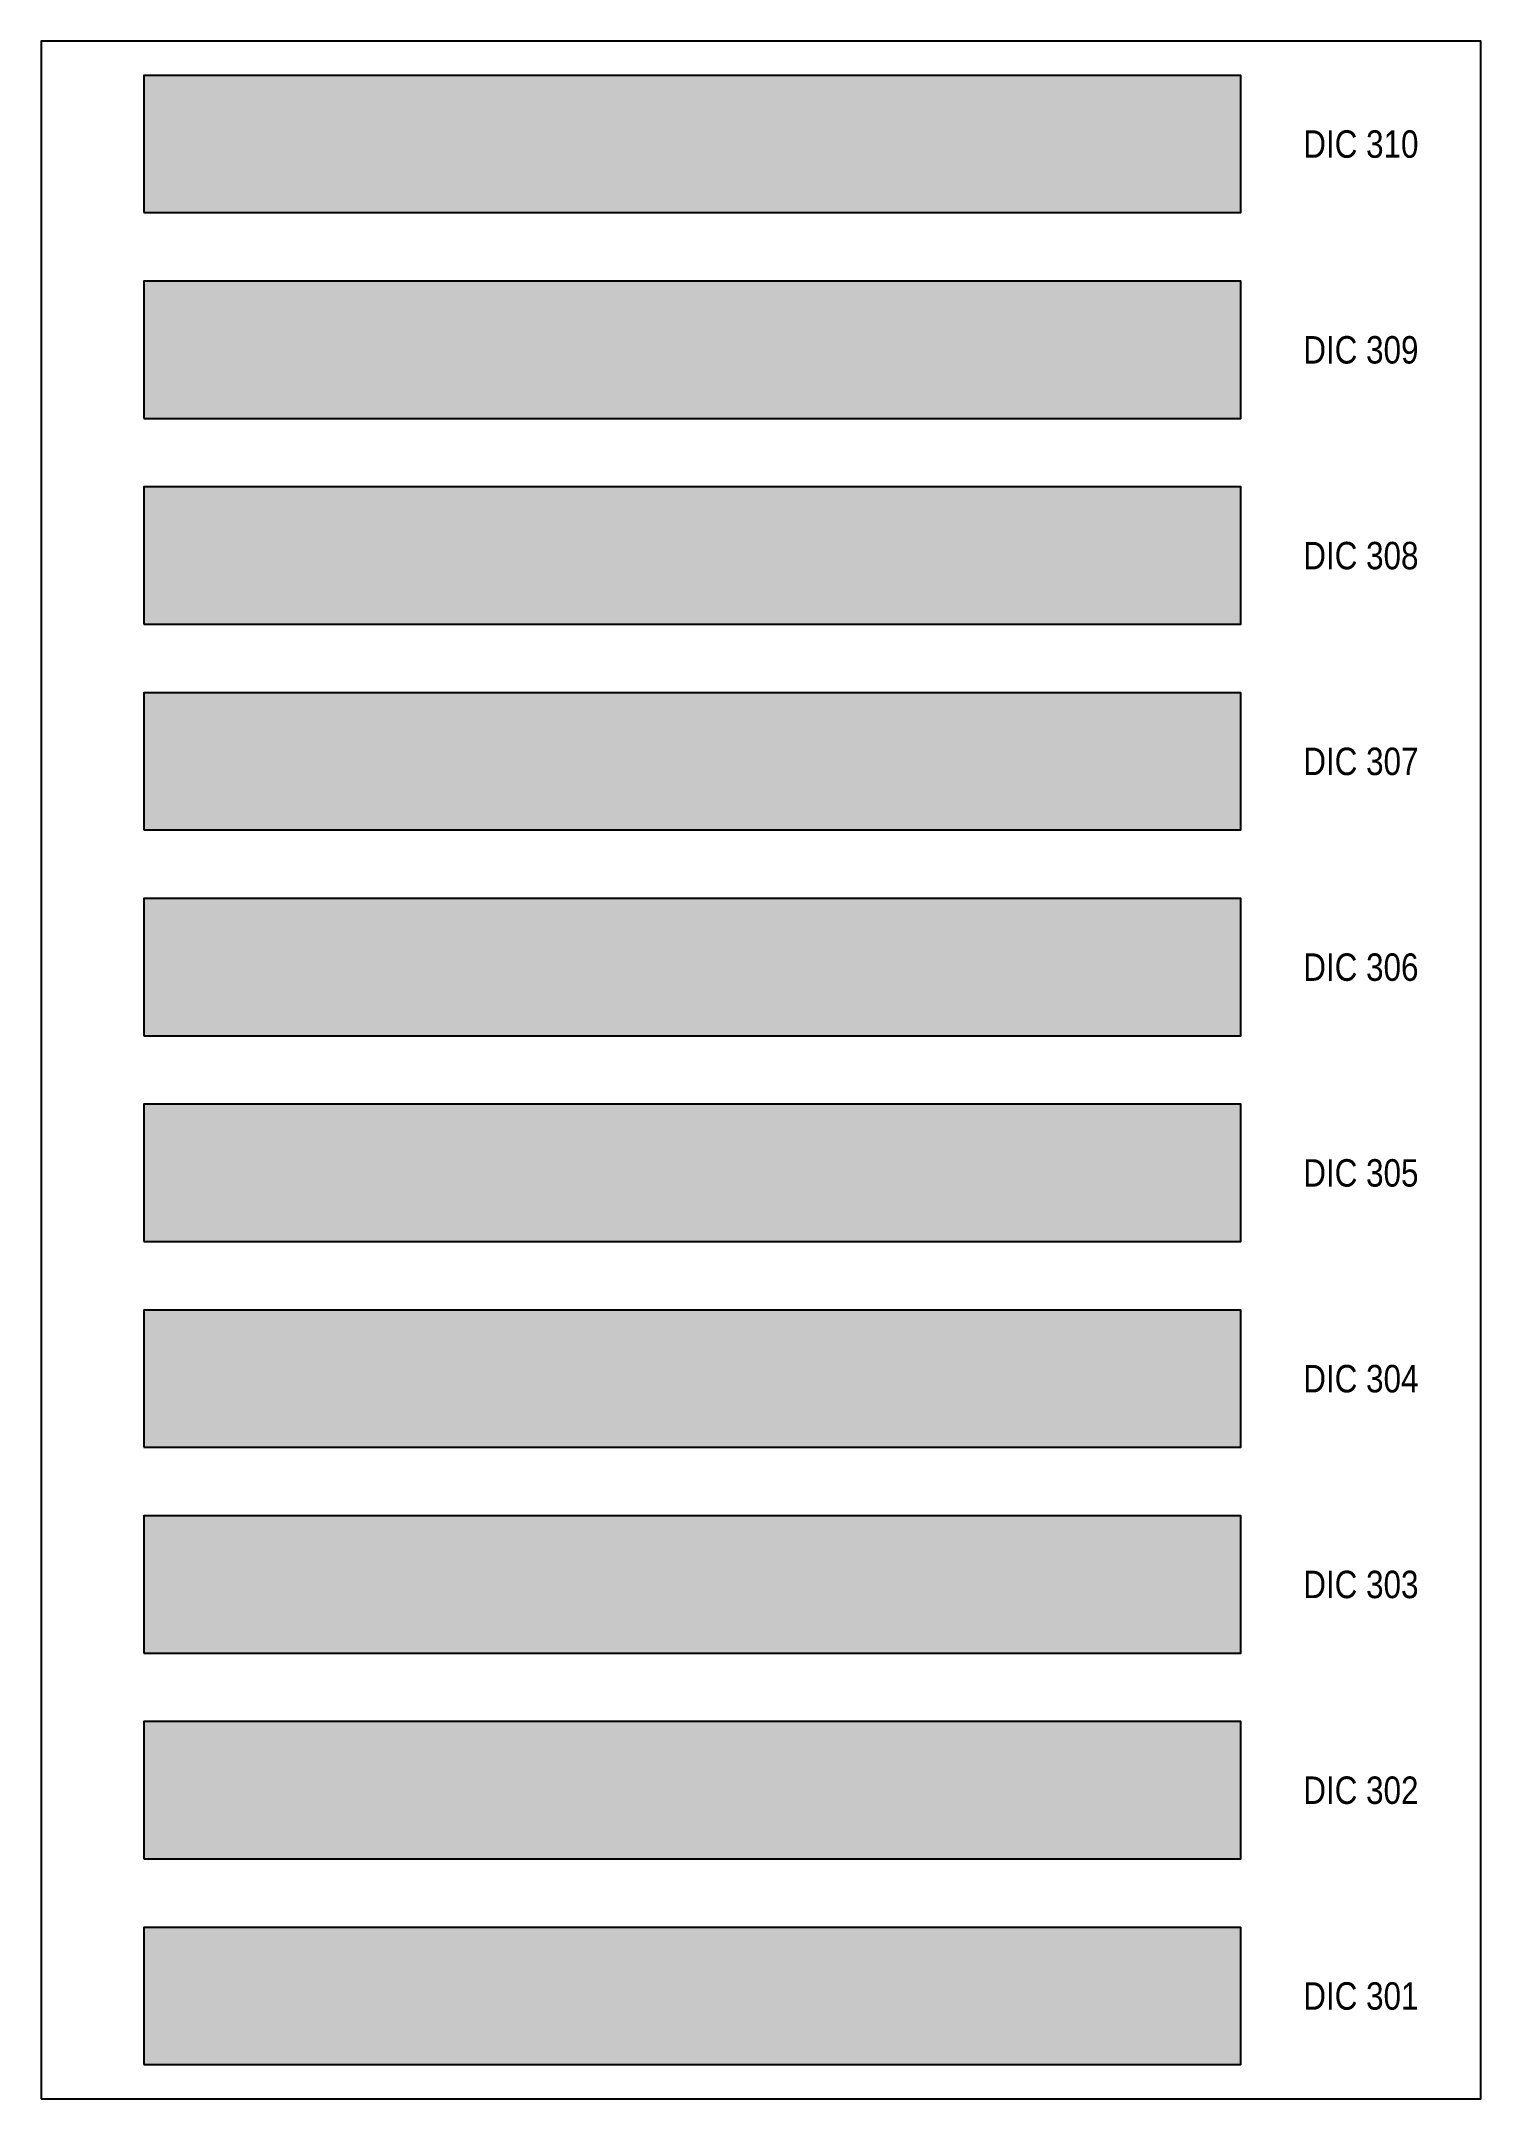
# Model space of a CAD drawing. Header units: millimetres. Extents: x -813692 to 807431, y 0 to 1813163.
# Drawn here: x 0 to 210, y 9000 to 9300 of the extents above; entities that cross this region are included whole.
import ezdxf
from ezdxf.enums import TextEntityAlignment as Align

# ---------------------------------------------------------------- set-up
doc = ezdxf.new("R2010")
doc.units = ezdxf.units.MM
doc.styles.get("Standard").update_dxf_attribs({"font": 'ARIALN.TTF'})

msp = doc.modelspace()

# ---------------------------------------------------------------- texts
at = {"layer": 'Defpoints', "color": 7, "ltscale": 100}
for s, p in [('DIC 310', (192.5, 9285)), ('DIC 310', (192.5, 9285)), ('DIC 309', (192.5, 9255)), ('DIC 309', (192.5, 9255)), ('DIC 308', (192.5, 9225)), ('DIC 308', (192.5, 9225)), ('DIC 307', (192.5, 9195)), ('DIC 307', (192.5, 9195)), ('DIC 306', (192.5, 9165)), ('DIC 306', (192.5, 9165)), ('DIC 305', (192.5, 9135)), ('DIC 305', (192.5, 9135)), ('DIC 304', (192.5, 9105)), ('DIC 304', (192.5, 9105)), ('DIC 303', (192.5, 9075)), ('DIC 303', (192.5, 9075)), ('DIC 302', (192.5, 9045)), ('DIC 302', (192.5, 9045)), ('DIC 301', (192.5, 9015)), ('DIC 301', (192.5, 9015))]:
    msp.add_text(s, height=4, dxfattribs=at).set_placement(p, align=Align.MIDDLE)

# ---------------------------------------------------------------- hatches: boundary and pattern name
at = {"layer": 'Defpoints', "ltscale": 100, "true_color": 0x633d32}
msp.add_hatch(color=39, dxfattribs=at).paths.add_polyline_path([(15, 9275), (175, 9275), (175, 9295), (15, 9295)])
msp.add_hatch(color=39, dxfattribs=at).paths.add_polyline_path([(15, 9275), (175, 9275), (175, 9295), (15, 9295)])
at = {"layer": 'Defpoints', "ltscale": 100, "true_color": 0x7b4636}
msp.add_hatch(color=17, dxfattribs=at).paths.add_polyline_path([(15, 9245), (175, 9245), (175, 9265), (15, 9265)])
msp.add_hatch(color=17, dxfattribs=at).paths.add_polyline_path([(15, 9245), (175, 9245), (175, 9265), (15, 9265)])
at = {"layer": 'Defpoints', "ltscale": 100, "true_color": 0x704732}
msp.add_hatch(color=17, dxfattribs=at).paths.add_polyline_path([(15, 9215), (175, 9215), (175, 9235), (15, 9235)])
msp.add_hatch(color=17, dxfattribs=at).paths.add_polyline_path([(15, 9215), (175, 9215), (175, 9235), (15, 9235)])
at = {"layer": 'Defpoints', "ltscale": 100, "true_color": 0x7a422e}
msp.add_hatch(color=17, dxfattribs=at).paths.add_polyline_path([(15, 9185), (175, 9185), (175, 9205), (15, 9205)])
msp.add_hatch(color=17, dxfattribs=at).paths.add_polyline_path([(15, 9185), (175, 9185), (175, 9205), (15, 9205)])
at = {"layer": 'Defpoints', "ltscale": 100, "true_color": 0x91441d}
msp.add_hatch(color=34, dxfattribs=at).paths.add_polyline_path([(15, 9155), (175, 9155), (175, 9175), (15, 9175)])
msp.add_hatch(color=34, dxfattribs=at).paths.add_polyline_path([(15, 9155), (175, 9155), (175, 9175), (15, 9175)])
at = {"layer": 'Defpoints', "ltscale": 100, "true_color": 0x922a31}
msp.add_hatch(color=17, dxfattribs=at).paths.add_polyline_path([(15, 9125), (175, 9125), (175, 9145), (15, 9145)])
msp.add_hatch(color=17, dxfattribs=at).paths.add_polyline_path([(15, 9125), (175, 9125), (175, 9145), (15, 9145)])
at = {"layer": 'Defpoints', "ltscale": 100, "true_color": 0x792f23}
msp.add_hatch(color=17, dxfattribs=at).paths.add_polyline_path([(15, 9095), (175, 9095), (175, 9115), (15, 9115)])
msp.add_hatch(color=17, dxfattribs=at).paths.add_polyline_path([(15, 9095), (175, 9095), (175, 9115), (15, 9115)])
at = {"layer": 'Defpoints', "ltscale": 100, "true_color": 0x884a2d}
msp.add_hatch(color=27, dxfattribs=at).paths.add_polyline_path([(15, 9065), (175, 9065), (175, 9085), (15, 9085)])
msp.add_hatch(color=27, dxfattribs=at).paths.add_polyline_path([(15, 9065), (175, 9065), (175, 9085), (15, 9085)])
at = {"layer": 'Defpoints', "ltscale": 100, "true_color": 0xb65635}
msp.add_hatch(color=25, dxfattribs=at).paths.add_polyline_path([(15, 9035), (175, 9035), (175, 9055), (15, 9055)])
msp.add_hatch(color=25, dxfattribs=at).paths.add_polyline_path([(15, 9035), (175, 9035), (175, 9055), (15, 9055)])
at = {"layer": 'Defpoints', "ltscale": 100, "true_color": 0xbc6245}
msp.add_hatch(color=25, dxfattribs=at).paths.add_polyline_path([(15, 9005), (175, 9005), (175, 9025), (15, 9025)])
msp.add_hatch(color=25, dxfattribs=at).paths.add_polyline_path([(15, 9005), (175, 9005), (175, 9025), (15, 9025)])

# ---------------------------------------------------------------- linework, layer by layer
at = {"layer": 'Defpoints', "color": 7, "ltscale": 100}
msp.add_lwpolyline([(0, 9000), (210, 9000), (210, 9300), (0, 9300)], close=True, dxfattribs=at)
msp.add_lwpolyline([(0, 9000), (210, 9000), (210, 9300), (0, 9300)], close=True, dxfattribs=at)
at = {"layer": 'Defpoints', "color": 39, "ltscale": 100, "true_color": 0x633d32}
msp.add_lwpolyline([(15, 9275), (175, 9275), (175, 9295), (15, 9295)], close=True, dxfattribs=at)
msp.add_lwpolyline([(15, 9275), (175, 9275), (175, 9295), (15, 9295)], close=True, dxfattribs=at)
at = {"layer": 'Defpoints', "color": 17, "ltscale": 100, "true_color": 0x7b4636}
msp.add_lwpolyline([(15, 9245), (175, 9245), (175, 9265), (15, 9265)], close=True, dxfattribs=at)
msp.add_lwpolyline([(15, 9245), (175, 9245), (175, 9265), (15, 9265)], close=True, dxfattribs=at)
at = {"layer": 'Defpoints', "color": 17, "ltscale": 100, "true_color": 0x704732}
msp.add_lwpolyline([(15, 9215), (175, 9215), (175, 9235), (15, 9235)], close=True, dxfattribs=at)
msp.add_lwpolyline([(15, 9215), (175, 9215), (175, 9235), (15, 9235)], close=True, dxfattribs=at)
at = {"layer": 'Defpoints', "color": 17, "ltscale": 100, "true_color": 0x7a422e}
msp.add_lwpolyline([(15, 9185), (175, 9185), (175, 9205), (15, 9205)], close=True, dxfattribs=at)
msp.add_lwpolyline([(15, 9185), (175, 9185), (175, 9205), (15, 9205)], close=True, dxfattribs=at)
at = {"layer": 'Defpoints', "color": 34, "ltscale": 100, "true_color": 0x91441d}
msp.add_lwpolyline([(15, 9155), (175, 9155), (175, 9175), (15, 9175)], close=True, dxfattribs=at)
msp.add_lwpolyline([(15, 9155), (175, 9155), (175, 9175), (15, 9175)], close=True, dxfattribs=at)
at = {"layer": 'Defpoints', "color": 17, "ltscale": 100, "true_color": 0x922a31}
msp.add_lwpolyline([(15, 9125), (175, 9125), (175, 9145), (15, 9145)], close=True, dxfattribs=at)
msp.add_lwpolyline([(15, 9125), (175, 9125), (175, 9145), (15, 9145)], close=True, dxfattribs=at)
at = {"layer": 'Defpoints', "color": 17, "ltscale": 100, "true_color": 0x792f23}
msp.add_lwpolyline([(15, 9095), (175, 9095), (175, 9115), (15, 9115)], close=True, dxfattribs=at)
msp.add_lwpolyline([(15, 9095), (175, 9095), (175, 9115), (15, 9115)], close=True, dxfattribs=at)
at = {"layer": 'Defpoints', "color": 27, "ltscale": 100, "true_color": 0x884a2d}
msp.add_lwpolyline([(15, 9065), (175, 9065), (175, 9085), (15, 9085)], close=True, dxfattribs=at)
msp.add_lwpolyline([(15, 9065), (175, 9065), (175, 9085), (15, 9085)], close=True, dxfattribs=at)
at = {"layer": 'Defpoints', "color": 25, "ltscale": 100, "true_color": 0xb65635}
msp.add_lwpolyline([(15, 9035), (175, 9035), (175, 9055), (15, 9055)], close=True, dxfattribs=at)
msp.add_lwpolyline([(15, 9035), (175, 9035), (175, 9055), (15, 9055)], close=True, dxfattribs=at)
at = {"layer": 'Defpoints', "color": 25, "ltscale": 100, "true_color": 0xbc6245}
msp.add_lwpolyline([(15, 9005), (175, 9005), (175, 9025), (15, 9025)], close=True, dxfattribs=at)
msp.add_lwpolyline([(15, 9005), (175, 9005), (175, 9025), (15, 9025)], close=True, dxfattribs=at)

msp.set_redraw_order([(e.dxf.handle, doc.entitydb.next_handle()) for e in msp.query("TEXT MTEXT ATTDEF DIMENSION ARC_DIMENSION")])  # texts and dimensions are drawn at this point

doc.saveas('drawing.dxf')
